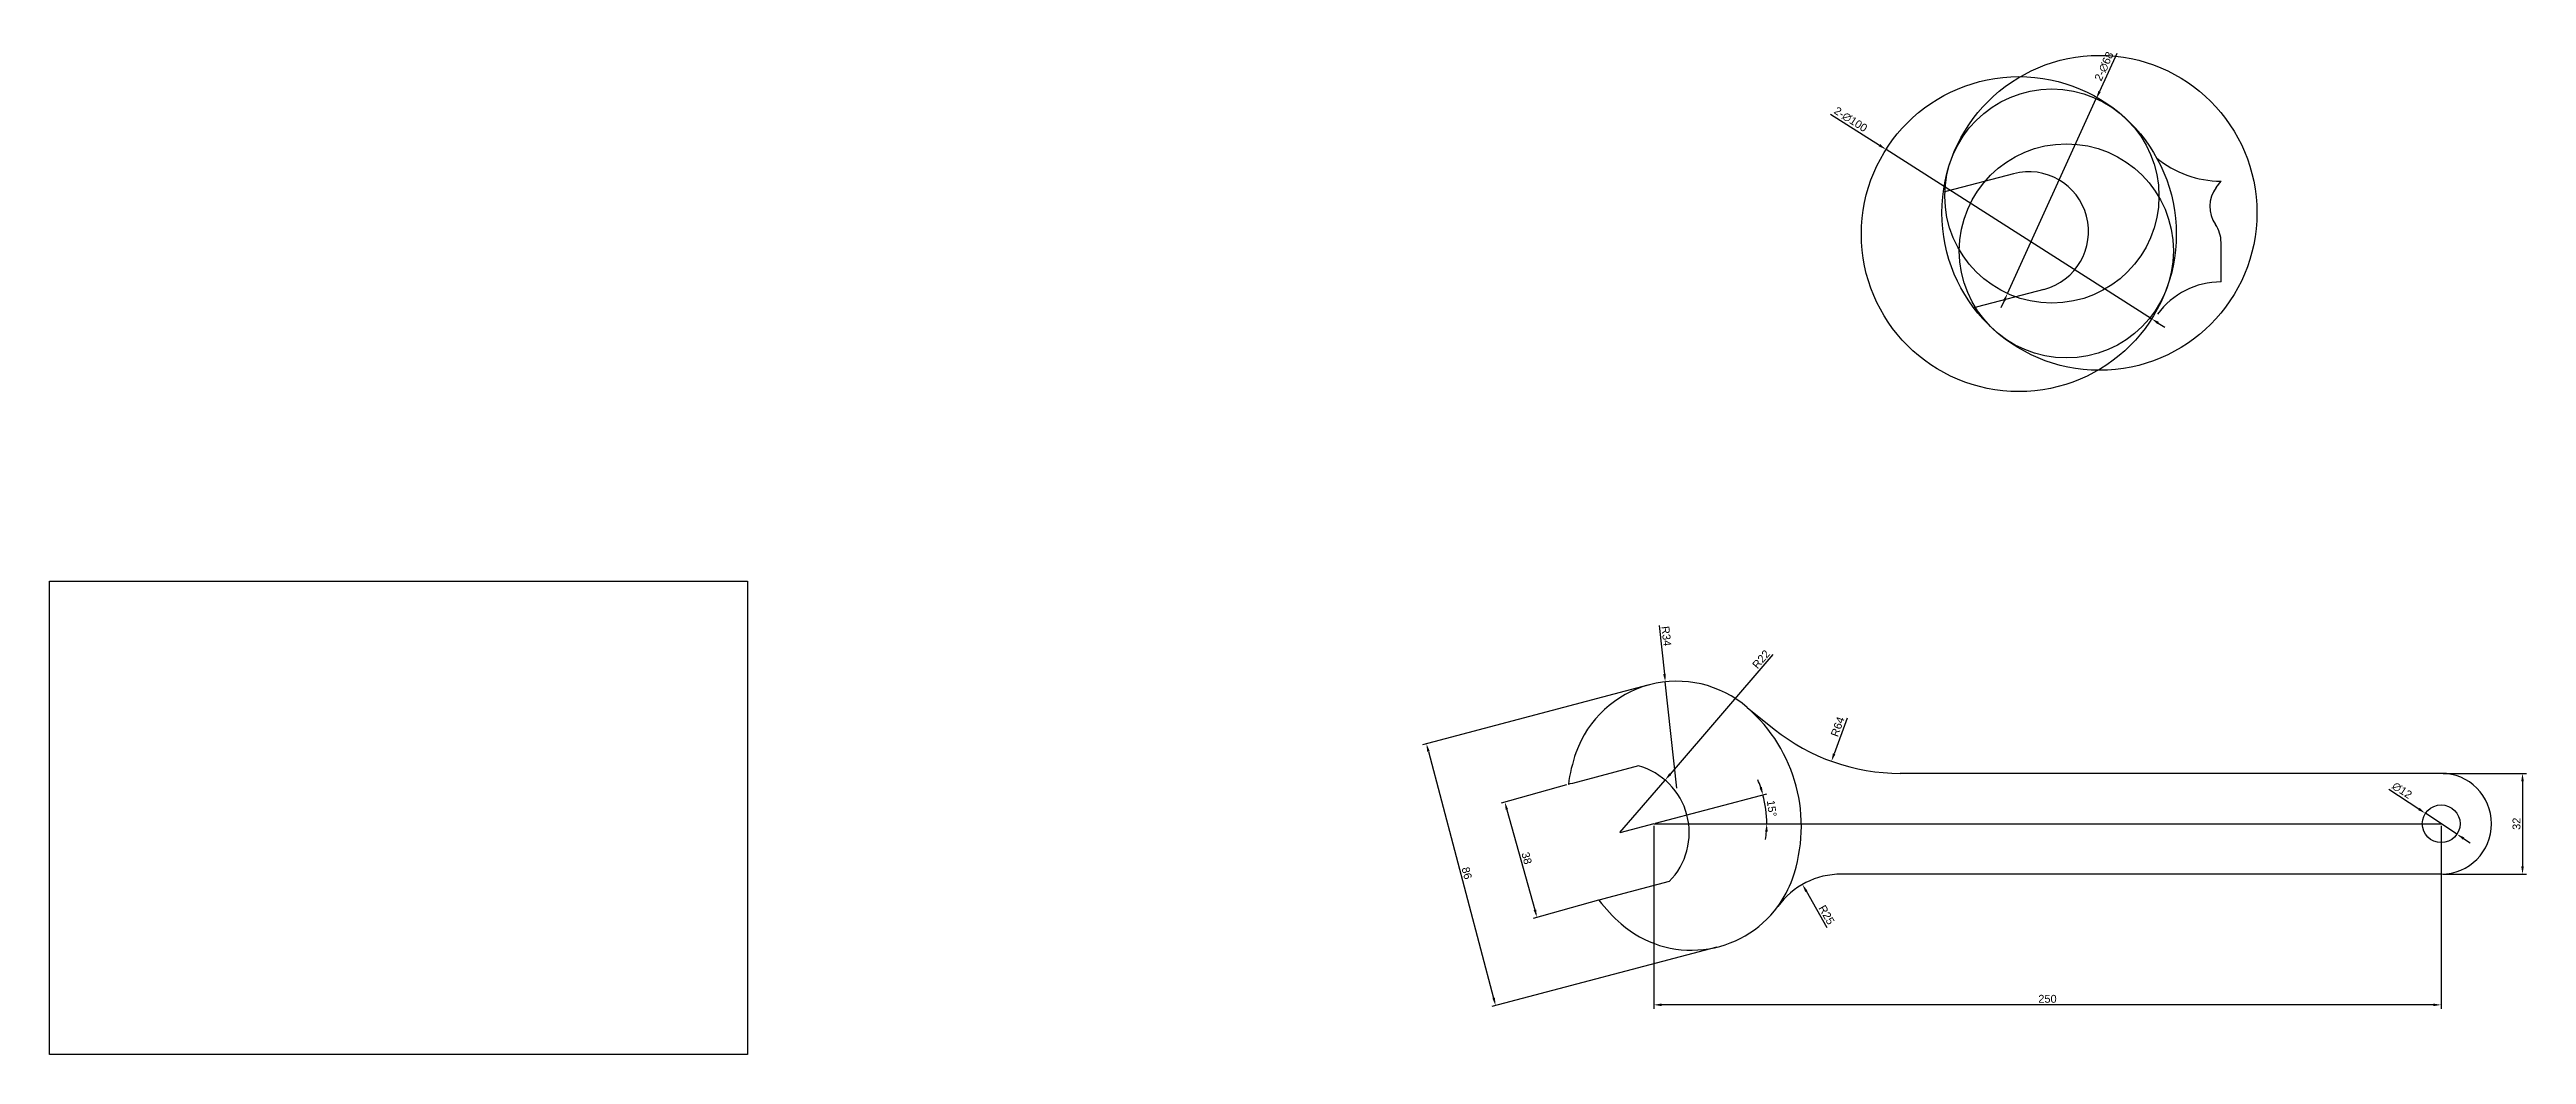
# Model space of a CAD drawing. Header units: millimetres. Extents: x 0 to 1377, y 0 to 896.
# Drawn here: x 591 to 1377, y 577 to 896 of the extents above; entities that cross this region are included whole.
import ezdxf

# ---------------------------------------------------------------- set-up
doc = ezdxf.new("R2010")
doc.units = ezdxf.units.MM
doc.styles.get("Standard").update_dxf_attribs({"font": 'arial.ttf'})
doc.dimstyles.new('ISO-25', dxfattribs={"dimtxt": 2.5, "dimasz": 2.5, "dimexe": 1.25, "dimexo": 0.625, "dimtad": 1, "dimtxsty": 'Standard', "dimcen": 2.5, "dimadec": 0, "dimazin": 0, "dimtfac": 1, "dimtmove": 0, "dimatfit": 3, "dimfxl": 1, "dimarcsym": 0})
picture_1 = doc.add_image_def('image1.png', size_in_pixel=(1213, 823))

msp = doc.modelspace()

# ---------------------------------------------------------------- blocks, each defined once
blk = doc.blocks.new('*D2')
at = {"color": 0, "lineweight": -2, "transparency": 16777216}
for p, q in [((1072.29, 662.32), (1051.51, 656.52)), ((1053.39, 654.45), (1062.26, 622.66)), ((1082.5, 625.71), (1061.73, 619.92))]:
    blk.add_line(p, q, dxfattribs=at)
at = {"color": 0, "transparency": 16777216}
for points in [[(1053.79, 654.56), (1052.99, 654.34), (1052.72, 656.86)], [(1062.66, 622.77), (1061.86, 622.55), (1062.93, 620.25)]]:
    blk.add_solid(points, dxfattribs=at)
at = {"layer": 'Defpoints', "color": 0, "transparency": 16777216}
for p in [(1072.89, 662.49), (1083.11, 625.88), (1062.93, 620.25)]:
    blk.add_point(p, dxfattribs=at)
at = {"color": 0, "transparency": 16777216, "insert": (1059.66, 639.07), "char_height": 2.5, "attachment_point": 5, "rotation": 285.59406}
blk.add_mtext('38', dxfattribs=at)
blk = doc.blocks.new('*D3')
at = {"color": 0, "lineweight": -2, "transparency": 16777216}
for p, q in [((1098.08, 693.97), (1026.62, 675.08)), ((1028.47, 672.99), (1049.16, 594.67)), ((1120.05, 610.82), (1048.59, 591.94))]:
    blk.add_line(p, q, dxfattribs=at)
at = {"color": 0, "transparency": 16777216}
for points in [[(1028.87, 673.09), (1028.06, 672.88), (1027.83, 675.4)], [(1049.56, 594.78), (1048.76, 594.57), (1049.8, 592.26)]]:
    blk.add_solid(points, dxfattribs=at)
at = {"layer": 'Defpoints', "color": 0, "transparency": 16777216}
for p in [(1098.68, 694.13), (1120.65, 610.98), (1049.8, 592.26)]:
    blk.add_point(p, dxfattribs=at)
at = {"color": 0, "transparency": 16777216, "insert": (1040.65, 634.32), "char_height": 2.5, "attachment_point": 5, "rotation": 284.8034}
blk.add_mtext('86', dxfattribs=at)
blk = doc.blocks.new('*D4')
at = {"color": 0, "lineweight": -2, "transparency": 16777216}
blk.add_line((1155.02, 617), (1148.45, 628.56), dxfattribs=at)
at = {"color": 0, "transparency": 16777216}
blk.add_solid([(1148.81, 628.76), (1148.08, 628.35), (1147.21, 630.73)], dxfattribs=at)
at = {"layer": 'Defpoints', "color": 0, "transparency": 16777216}
for p in [(1147.21, 630.73), (1159.57, 609)]:
    blk.add_point(p, dxfattribs=at)
at = {"color": 0, "transparency": 16777216, "insert": (1154.88, 621.09), "char_height": 2.5, "attachment_point": 5, "rotation": 299.63975}
blk.add_mtext('R25', dxfattribs=at)
blk = doc.blocks.new('*D5')
at = {"color": 0, "lineweight": -2, "transparency": 16777216}
blk.add_line((1161.39, 683.55), (1157.27, 672.19), dxfattribs=at)
at = {"color": 0, "transparency": 16777216}
blk.add_solid([(1156.88, 672.34), (1157.66, 672.05), (1156.42, 669.84)], dxfattribs=at)
at = {"layer": 'Defpoints', "color": 0, "transparency": 16777216}
for p in [(1178.26, 730), (1156.42, 669.84)]:
    blk.add_point(p, dxfattribs=at)
at = {"color": 0, "transparency": 16777216, "insert": (1158.38, 680.81), "char_height": 2.5, "attachment_point": 5, "rotation": 70.04139}
blk.add_mtext('R64', dxfattribs=at)
blk = doc.blocks.new('*D6')
at = {"color": 0, "lineweight": -2, "transparency": 16777216}
for p, q in [((1156.13, 875.34), (1171.65, 865.44)), ((1258.07, 810.33), (1173.76, 864.1)), ((1260.18, 808.99), (1262.28, 807.64))]:
    blk.add_line(p, q, dxfattribs=at)
at = {"color": 0, "transparency": 16777216}
for points in [[(1171.87, 865.8), (1171.42, 865.09), (1173.76, 864.1)], [(1260.4, 809.34), (1259.95, 808.63), (1258.07, 810.33)]]:
    blk.add_solid(points, dxfattribs=at)
at = {"layer": 'Defpoints', "color": 0, "transparency": 16777216}
for p in [(1173.76, 864.1), (1258.07, 810.33)]:
    blk.add_point(p, dxfattribs=at)
at = {"color": 0, "transparency": 16777216, "insert": (1162.51, 873.61), "char_height": 2.5, "attachment_point": 5, "rotation": 327.47329}
blk.add_mtext('2-∅100', dxfattribs=at)
blk = doc.blocks.new('*D7')
at = {"color": 0, "lineweight": -2, "transparency": 16777216}
for p, q in [((1247.01, 894.52), (1241.54, 882.51)), ((1212.3, 818.36), (1240.5, 880.23)), ((1211.27, 816.08), (1210.23, 813.81))]:
    blk.add_line(p, q, dxfattribs=at)
at = {"color": 0, "transparency": 16777216}
for points in [[(1241.16, 882.68), (1241.92, 882.34), (1240.5, 880.23)], [(1210.89, 816.26), (1211.64, 815.91), (1212.3, 818.36)]]:
    blk.add_solid(points, dxfattribs=at)
at = {"layer": 'Defpoints', "color": 0, "transparency": 16777216}
for p in [(1240.5, 880.23), (1212.3, 818.36)]:
    blk.add_point(p, dxfattribs=at)
at = {"color": 0, "transparency": 16777216, "insert": (1243, 890.47), "char_height": 2.5, "attachment_point": 5, "rotation": 65.49912}
blk.add_mtext('2-∅68', dxfattribs=at)
blk = doc.blocks.new('*D10')
at = {"color": 0, "lineweight": -2, "transparency": 16777216}
for p, q in [((1101.72, 712.95), (1103.4, 697.54)), ((1107.37, 661.26), (1103.67, 695.05))]:
    blk.add_line(p, q, dxfattribs=at)
at = {"color": 0, "transparency": 16777216}
blk.add_solid([(1103.82, 697.59), (1102.99, 697.49), (1103.67, 695.05)], dxfattribs=at)
at = {"layer": 'Defpoints', "color": 0, "transparency": 16777216}
for p in [(1103.67, 695.05), (1107.37, 661.26)]:
    blk.add_point(p, dxfattribs=at)
at = {"color": 0, "transparency": 16777216, "insert": (1104, 709.57), "char_height": 2.5, "attachment_point": 5, "rotation": 276.24038}
blk.add_mtext('R34', dxfattribs=at)
blk = doc.blocks.new('*D11')
at = {"color": 0, "lineweight": -2, "transparency": 16777216}
for p, q in [((1137.85, 703.74), (1105.24, 665.75)), ((1089.28, 647.17), (1103.61, 663.86))]:
    blk.add_line(p, q, dxfattribs=at)
at = {"color": 0, "transparency": 16777216}
blk.add_solid([(1104.92, 666.03), (1105.55, 665.48), (1103.61, 663.86)], dxfattribs=at)
at = {"layer": 'Defpoints', "color": 0, "transparency": 16777216}
for p in [(1103.61, 663.86), (1089.28, 647.17)]:
    blk.add_point(p, dxfattribs=at)
at = {"color": 0, "transparency": 16777216, "insert": (1134.08, 702.23), "char_height": 2.5, "attachment_point": 5, "rotation": 49.34871}
blk.add_mtext('R22', dxfattribs=at)
blk = doc.blocks.new('*D13')
at = {"color": 0, "lineweight": -2, "transparency": 16777216}
for p, q in [((1100, 649.38), (1100, 591.25)), ((1350, 649.38), (1350, 591.25)), ((1347.5, 592.5), (1102.5, 592.5))]:
    blk.add_line(p, q, dxfattribs=at)
at = {"color": 0, "transparency": 16777216}
for points in [[(1102.5, 592.92), (1102.5, 592.08), (1100, 592.5)], [(1347.5, 592.92), (1347.5, 592.08), (1350, 592.5)]]:
    blk.add_solid(points, dxfattribs=at)
at = {"layer": 'Defpoints', "color": 0, "transparency": 16777216}
for p in [(1100, 650), (1350, 650), (1100, 592.5)]:
    blk.add_point(p, dxfattribs=at)
at = {"color": 0, "transparency": 16777216, "insert": (1225, 594.4), "char_height": 2.5, "attachment_point": 5}
blk.add_mtext('250', dxfattribs=at)
blk = doc.blocks.new('*D15')
at = {"color": 0, "lineweight": -2, "transparency": 16777216}
for p, q in [((1333.34, 661.01), (1342.91, 654.69)), ((1355.01, 646.69), (1344.99, 653.31)), ((1357.09, 645.31), (1359.18, 643.94))]:
    blk.add_line(p, q, dxfattribs=at)
at = {"color": 0, "transparency": 16777216}
for points in [[(1343.14, 655.03), (1342.68, 654.34), (1344.99, 653.31)], [(1357.32, 645.66), (1356.86, 644.97), (1355.01, 646.69)]]:
    blk.add_solid(points, dxfattribs=at)
at = {"layer": 'Defpoints', "color": 0, "transparency": 16777216}
for p in [(1344.99, 653.31), (1355.01, 646.69)]:
    blk.add_point(p, dxfattribs=at)
at = {"color": 0, "transparency": 16777216, "insert": (1337.57, 660.58), "char_height": 2.5, "attachment_point": 5, "rotation": 326.54178}
blk.add_mtext('∅12', dxfattribs=at)
blk = doc.blocks.new('*D16')
at = {"color": 0, "lineweight": -2, "transparency": 16777216}
for p, q in [((1350.62, 666), (1377.07, 666)), ((1375.82, 663.5), (1375.82, 636.5)), ((1350.62, 634), (1377.07, 634))]:
    blk.add_line(p, q, dxfattribs=at)
at = {"color": 0, "transparency": 16777216}
for points in [[(1375.41, 663.5), (1376.24, 663.5), (1375.82, 666)], [(1375.41, 636.5), (1376.24, 636.5), (1375.82, 634)]]:
    blk.add_solid(points, dxfattribs=at)
at = {"layer": 'Defpoints', "color": 0, "transparency": 16777216}
for p in [(1350, 666), (1350, 634), (1375.82, 634)]:
    blk.add_point(p, dxfattribs=at)
at = {"color": 0, "transparency": 16777216, "insert": (1373.92, 650), "char_height": 2.5, "attachment_point": 5, "rotation": 90}
blk.add_mtext('32', dxfattribs=at)
blk = doc.blocks.new('*D17')
at = {"color": 0, "lineweight": -2, "transparency": 16777216}
blk.add_line((1100.6, 650.16), (1135.89, 659.48), dxfattribs=at)
for start, end in [(18.79739, 22.79137), (0, 14.8034), (352.01203, 356.00601)]:
    blk.add_arc((1100, 650), 35.87, start, end, dxfattribs=at)
at = {"color": 0, "transparency": 16777216}
for points in [[(1134.36, 661.68), (1133.56, 661.44), (1134.68, 659.17)], [(1135.37, 647.52), (1136.2, 647.49), (1135.87, 650)]]:
    blk.add_solid(points, dxfattribs=at)
at = {"layer": 'Defpoints', "color": 0, "transparency": 16777216}
for p in [(1135.74, 653.09), (1089.28, 647.17), (1100, 650), (1100, 650), (1350, 650)]:
    blk.add_point(p, dxfattribs=at)
at = {"color": 0, "transparency": 16777216, "insert": (1137.46, 654.87), "char_height": 2.5, "attachment_point": 5, "rotation": 277.4017}
blk.add_mtext('15°', dxfattribs=at)

# ---------------------------------------------------------------- dimensions: what is measured, and where the dimension line sits
dim = msp.add_diameter_dim_2p(p1=(1212.302, 818.358), p2=(1240.502, 880.235), text='2-<>', dimstyle='ISO-25')
dim.commit()
dim.dimension.update_dxf_attribs({"geometry": '*D7', "text_midpoint": (1243.001, 890.471)})
dim = msp.add_diameter_dim_2p(p1=(1258.069, 810.33), p2=(1173.755, 864.1), text='2-<>', dimstyle='ISO-25')
dim.commit()
dim.dimension.update_dxf_attribs({"geometry": '*D6', "text_midpoint": (1161.45, 871.947), "dimtype": 163})
for center, mpoint, picture, middle in [((1178.261, 730), (1156.416, 669.844), '*D5', (1160.162, 680.161)), ((1107.369, 661.256), (1103.673, 695.055), '*D10', (1102.108, 709.364)), ((1089.278, 647.166), (1103.61, 663.857), '*D11', (1135.51, 701.009)), ((1159.572, 609), (1147.209, 630.729), '*D4', (1153.227, 620.152))]:
    dim = msp.add_radius_dim(center=center, mpoint=mpoint, dimstyle='ISO-25')
    dim.commit()
    dim.dimension.update_dxf_attribs({"geometry": picture, "text_midpoint": middle, "dimtype": 164})
for p1, p2, distance, picture, middle in [((1098.681, 694.128), (1120.655, 610.982), -73.287, '*D3', (1040.652, 634.316)), ((1072.889, 662.488), (1083.105, 625.883), -20.944, '*D2', (1059.656, 639.066))]:
    dim = msp.add_aligned_dim(p1=p1, p2=p2, distance=distance, dimstyle='ISO-25')
    dim.commit()
    dim.dimension.update_dxf_attribs({"geometry": picture, "text_midpoint": middle})
dim = msp.add_angular_dim_2l(base=(1135.738, 653.085), line1=((1100, 650), (1350, 650)), line2=((1100, 650), (1089.278, 647.166)), dimstyle='ISO-25')
dim.commit()
dim.dimension.update_dxf_attribs({"geometry": '*D17', "text_midpoint": (1137.458, 654.866)})
dim = msp.add_diameter_dim_2p(p1=(1355.006, 646.692), p2=(1344.994, 653.308), dimstyle='ISO-25')
dim.commit()
dim.dimension.update_dxf_attribs({"geometry": '*D15', "text_midpoint": (1336.48, 658.935), "dimtype": 163})
dim = msp.add_linear_dim(base=(1375.825, 634), p1=(1350, 666), p2=(1350, 634), angle=90, dimstyle='ISO-25')
dim.commit()
dim.dimension.update_dxf_attribs({"geometry": '*D16', "text_midpoint": (1373.922, 650)})
dim = msp.add_linear_dim(base=(1100, 592.501), p1=(1350, 650), p2=(1100, 650), dimstyle='ISO-25')
dim.commit()
dim.dimension.update_dxf_attribs({"geometry": '*D13', "text_midpoint": (1225, 594.402)})

# ---------------------------------------------------------------- linework, layer by layer
for p, q in [((1192.43, 850.662), (1191.923, 850.528)), ((1193.197, 850.864), (1192.43, 850.662)), ((1214.179, 856.409), (1193.197, 850.864)), ((1278.579, 852.018), (1280.112, 854.04)), ((1280.112, 822.04), (1280.112, 834.577)), ((1223.888, 819.671), (1202.781, 814.092)), ((1202.46, 814.008), (1201.632, 813.789)), ((1202.781, 814.092), (1202.139, 813.923)), ((1129.66, 686.929), (1138.253, 680.047)), ((1073.396, 662.622), (1072.889, 662.488)), ((1074.164, 662.824), (1073.396, 662.622)), ((1095.145, 668.369), (1074.164, 662.824)), ((1350, 666), (1178.261, 666)), ((1100, 650), (1089.278, 647.166)), ((1100, 650), (1350, 650)), ((1104.855, 631.631), (1083.747, 626.052)), ((1350, 634), (1159.572, 634)), ((1083.426, 625.968), (1082.598, 625.749)), ((1083.747, 626.052), (1083.105, 625.883))]:
    msp.add_line(p, q)
for centre, radius in [((1241.491, 843.975), 50), ((1215.912, 837.215), 50), ((1226.402, 849.296), 34), ((1231.001, 831.894), 34), ((1350, 650), 6)]:
    msp.add_circle(centre, radius)
for centre, radius, start, end in [((1280.112, 886.04), 32, 230.203638, 270), ((1219.034, 838.04), 19, 284.803402, 104.803402), ((1286.546, 845.975), 10, 142.819375, 214.744862), ((1270.112, 834.577), 10, 0, 34.744862), ((1280.112, 797.04), 25, 90, 143.790344), ((1107.369, 661.256), 34, 49.032268, 160.574536), ((1096.878, 649.175), 50, 340.574536, 49.032268), ((1178.261, 730), 64, 231.308257, 270), ((1122.458, 655.935), 50, 160.574536, 172.469719), ((1089.278, 647.166), 22, 315.076043, 74.530761), ((1350, 650), 16, 270, 90), ((1159.572, 609), 25, 90, 143.790344), ((1122.458, 655.935), 50, 217.137085, 229.032268), ((1111.968, 643.854), 34, 229.032268, 323.790344)]:
    msp.add_arc(centre, radius, start, end)
msp.add_open_spline([(1139.401, 623.769), (1141.355, 626.438), (1142.932, 629.426), (1144.032, 632.546)], degree=3)

msp.set_redraw_order([(e.dxf.handle, doc.entitydb.next_handle()) for e in msp.query("TEXT MTEXT ATTDEF DIMENSION ARC_DIMENSION")])  # texts and dimensions are drawn at this point

# ---------------------------------------------------------------- pictures from other files: only their frames are drawn
image = msp.add_image(picture_1, insert=(590.688, 576.745), size_in_units=(221.545, 150.315))
image.dxf.flags = 7

doc.saveas('drawing.dxf')
